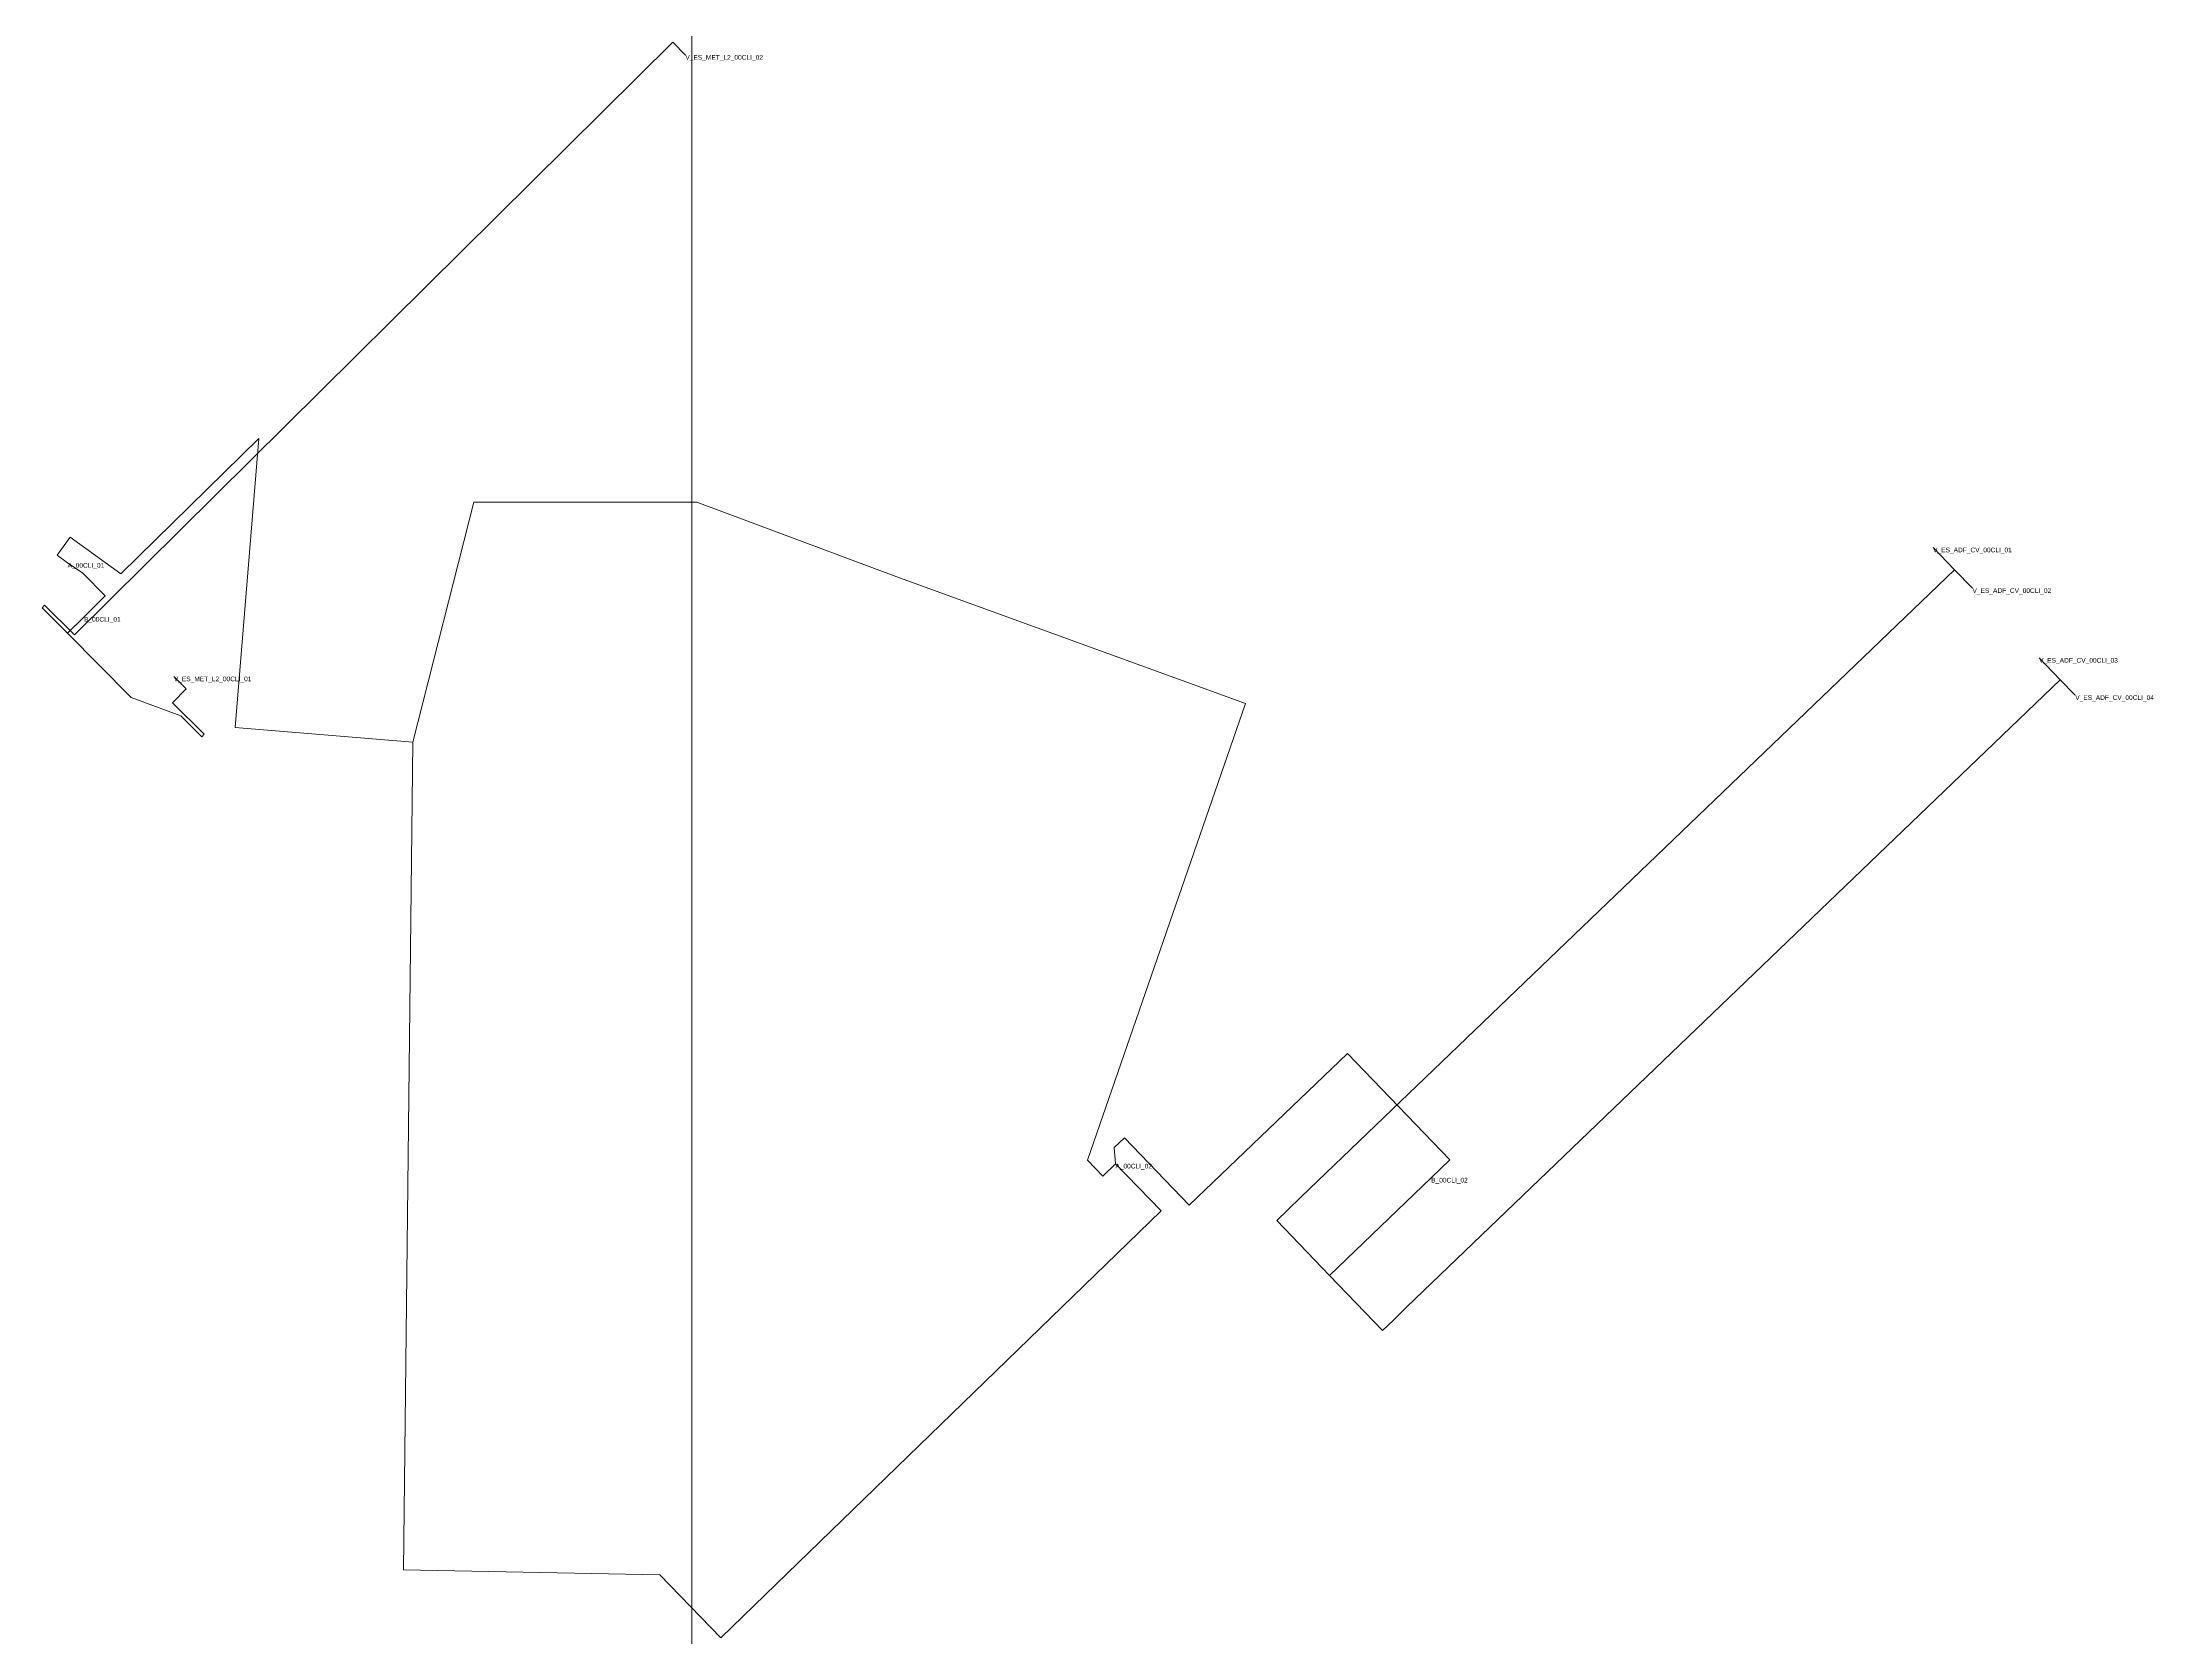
# Model space of a CAD drawing. Header units: metres. Extents: x 431996 to 435594, y 4582974 to 4585344.
# Drawn here: x 431996.1 to 432220.1, y 4584496.4 to 4584665.7 of the extents above; entities that cross this region are included whole.
import ezdxf
from ezdxf.enums import TextEntityAlignment as Align

# ---------------------------------------------------------------- set-up
doc = ezdxf.new("R2010")
doc.units = ezdxf.units.M
doc.header["$MEASUREMENT"] = 0
doc.header["$XCLIPFRAME"] = 0
for name, color, linetype, lineweight, true_color in [('01_A_AccesTren_t', 40, 'Continuous', 0, 0xffd600), ('01_C_AccesExt_t', 251, 'Continuous', 0, 0x646464), ('01_C_CarrerHoritzontal_l', 251, 'Continuous', 0, 0x646464), ('01_C_CarrerHoritzontalD_l', 251, 'Continuous', 0, 0x646464), ('01_C_CarrerRampa_l', 251, 'Continuous', 0, 0x646464), ('01_I_Ascensor_l', 251, 'Continuous', 0, 0x646464), ('01_I_AscensorD_l', 251, 'Continuous', 0, 0x646464), ('01_I_BarreraTarifaria_t', 251, 'Continuous', 0, 0x646464), ('01_I_Horitzontal_l', 251, 'Continuous', 0, 0x646464), ('01_I_HoritzontalD_l', 251, 'Continuous', 0, 0x646464)]:
    doc.layers.add(name, color=color, linetype=linetype, lineweight=lineweight, true_color=true_color)
doc.styles.add('Style-Arial', font='arial.ttf')
picture_1 = doc.add_image_def('image1.sid', size_in_pixel=(14116, 9480))

msp = doc.modelspace()

# ---------------------------------------------------------------- linework, layer by layer
at = {"layer": '01_C_CarrerHoritzontal_l', "flags": 128}
for points in [[(432035.398466, 4584591.435719), (432016.552709, 4584592.983481), (432019.072499, 4584623.664761), (432004.423773, 4584609.29175), (431999.067144, 4584613.182784), (431997.695139, 4584611.294001), (431998.789856, 4584610.454062)], [(432065.539602, 4584616.903663), (432041.877644, 4584616.903663), (432035.398466, 4584591.435719)]]:
    msp.add_lwpolyline(points, dxfattribs=at)
at = {"layer": '01_C_CarrerHoritzontalD_l', "flags": 128}
for points in [[(432109.923459, 4584546.71355), (432108.594593, 4584545.415008), (432106.948329, 4584547.099718), (432123.723792, 4584595.532463), (432087.012694, 4584608.89588)], [(432109.923459, 4584546.71355), (432114.777811, 4584541.705947), (432068.064727, 4584496.42245), (432061.590215, 4584503.101361), (432034.413964, 4584503.632831), (432035.398466, 4584591.435719)]]:
    msp.add_lwpolyline(points, dxfattribs=at)
at = {"layer": '01_C_CarrerRampa_l'}
msp.add_line((432087.012694, 4584608.89588), (432065.539602, 4584616.903663), dxfattribs=at)
at = {"layer": '01_I_Ascensor_l'}
for p, q in [((432000.40785, 4584609.359048, -10), (431998.789856, 4584610.454062)), ((431996.349919, 4584605.964881, -30), (431996.095133, 4584605.712521, -10)), ((432013.287293, 4584592.293404, -30), (432013.024033, 4584592.027179, -10))]:
    msp.add_line(p, q, dxfattribs=at)
at = {"layer": '01_I_AscensorD_l'}
for p, q in [((432109.923459, 4584546.71355), (432109.802944, 4584548.442038, -10)), ((432128.191364, 4584541.808435, -10), (432129.633844, 4584543.193806, -20)), ((432139.403509, 4584530.13409, -10), (432140.845989, 4584531.51946, -20))]:
    msp.add_line(p, q, dxfattribs=at)
at = {"layer": '01_I_Horitzontal_l'}
for p, q in [((431998.786188, 4584602.99559, -10), (431996.095133, 4584605.712521, -10)), ((432000.53034, 4584604.725938, -10), (431998.784784, 4584602.997007, -10))]:
    msp.add_line(p, q, dxfattribs=at)
at = {"layer": '01_I_Horitzontal_l', "flags": 128}
for points, elevation in [([(431996.349919, 4584605.964881), (431999.51533, 4584602.844806), (432062.964964, 4584665.705668), (432064.310577, 4584664.347815)], -30), ([(432000.40785, 4584609.359048), (432002.784958, 4584606.959083), (432000.53034, 4584604.725938)], -10), ([(431998.786188, 4584602.99559), (432005.520951, 4584596.196068), (432010.781752, 4584594.244488), (432013.024033, 4584592.027179)], -10), ([(432013.287293, 4584592.293404), (432009.920119, 4584595.623077), (432011.376543, 4584597.095904), (432010.053294, 4584598.404416)], -30)]:
    msp.add_lwpolyline(points, dxfattribs=dict(at, elevation=elevation))
at = {"layer": '01_I_HoritzontalD_l'}
for p, q in [((432198.926775, 4584609.743352, -20), (432196.656799, 4584612.084991, -20)), ((432129.633844, 4584543.193806, -20), (432198.926775, 4584609.743352, -20)), ((432198.926775, 4584609.743352, -20), (432200.833319, 4584607.776621, -20)), ((432210.13892, 4584598.069007, -20), (432207.90351, 4584600.375351, -20)), ((432140.845989, 4584531.51946, -20), (432210.13892, 4584598.069007, -20)), ((432210.13892, 4584598.069007, -20), (432211.731401, 4584596.425989, -20)), ((432143.41509, 4584545.223127, -10), (432132.630933, 4584534.865927, -10))]:
    msp.add_line(p, q, dxfattribs=at)
at = {"layer": '01_I_HoritzontalD_l', "elevation": -10, "flags": 128}
for points in [[(432109.802944, 4584548.442038), (432110.884804, 4584549.481066), (432117.758555, 4584542.323957), (432134.528563, 4584558.430021), (432145.390496, 4584547.120325), (432143.415115, 4584545.223151)], [(432132.630933, 4584534.865927), (432127.032347, 4584540.695305), (432128.191364, 4584541.808435)], [(432132.630933, 4584534.865927), (432138.244492, 4584529.02096), (432139.403509, 4584530.13409)]]:
    msp.add_lwpolyline(points, dxfattribs=at)

# ---------------------------------------------------------------- texts
at = {"layer": '01_A_AccesTren_t', "style": 'Style-Arial'}
for s, p in [('V_ES_MET_L2_00CLI_02', (432064.310577, 4584664.347815, -30)), ('V_ES_ADF_CV_00CLI_01', (432196.656799, 4584612.084991, -20)), ('V_ES_ADF_CV_00CLI_02', (432200.833319, 4584607.776621, -20)), ('V_ES_ADF_CV_00CLI_03', (432207.90351, 4584600.375351, -20)), ('V_ES_MET_L2_00CLI_01', (432010.053294, 4584598.404416, -30)), ('V_ES_ADF_CV_00CLI_04', (432211.731401, 4584596.425989, -20))]:
    msp.add_text(s, height=0.5, dxfattribs=at).set_placement(p, align=Align.TOP_LEFT)
at = {"layer": '01_C_AccesExt_t', "style": 'Style-Arial'}
for s, p in [('A_00CLI_01', (431998.789856, 4584610.454062)), ('A_00CLI_02', (432109.923459, 4584546.71355))]:
    msp.add_text(s, height=0.5, dxfattribs=at).set_placement(p, align=Align.TOP_LEFT)
at = {"layer": '01_I_BarreraTarifaria_t', "style": 'Style-Arial'}
for s, p in [('B_00CLI_01', (432000.53034, 4584604.725938, -10)), ('B_00CLI_02', (432143.41509, 4584545.223127, -10))]:
    msp.add_text(s, height=0.5, dxfattribs=at).set_placement(p, align=Align.TOP_LEFT)

# ---------------------------------------------------------------- pictures from other files: only their frames are drawn
at = {"layer": '01_I_Ascensor_l'}
image = msp.add_image(picture_1, insert=(432065, 4582973.75), size_in_units=(3529, 2370), dxfattribs=at)
image.set_boundary_path([(-0.5, -0.5), (-0.5, 9479.5), (14115.5, 9479.5), (14115.5, -0.5), (-0.5, -0.5)])
image.dxf.flags = 6

doc.saveas('drawing.dxf')
